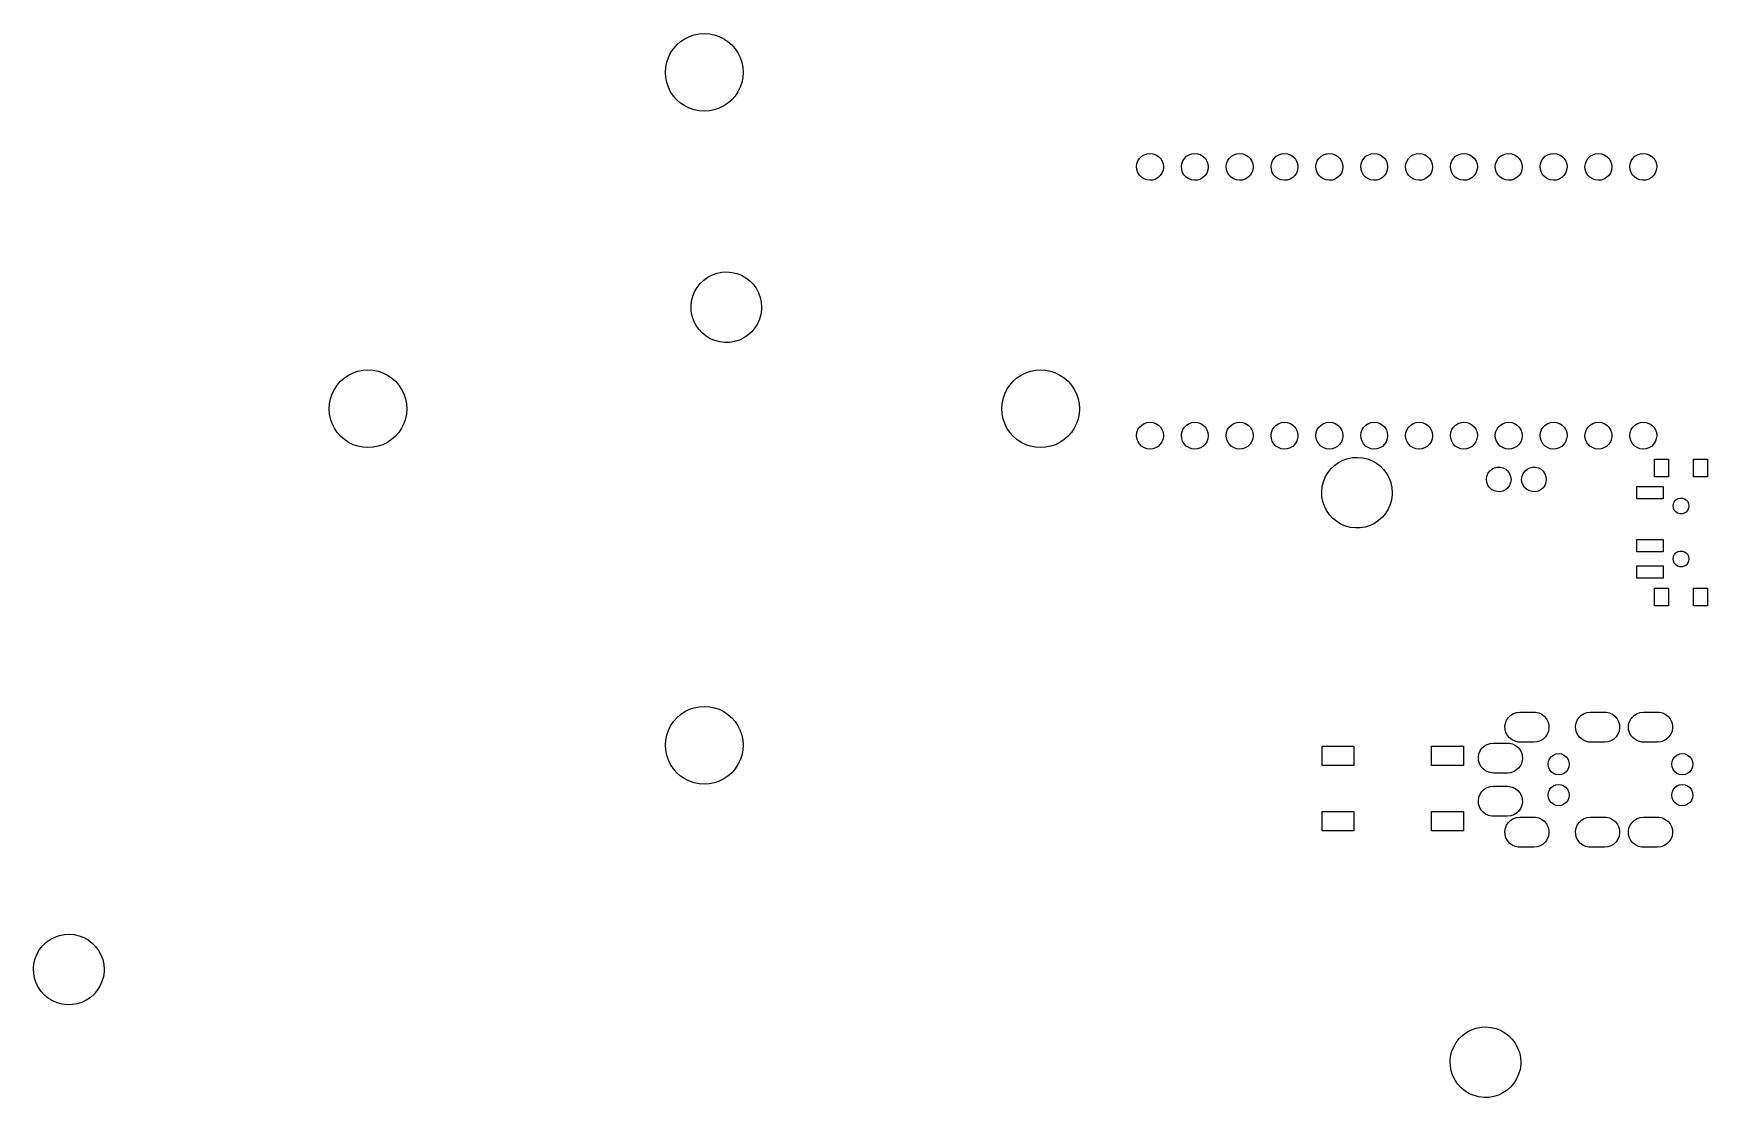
# Model space of a CAD drawing. Extents: x 105.3 to 200.1, y -121.2 to -61.
import ezdxf

# ---------------------------------------------------------------- set-up
doc = ezdxf.new("R2010")
doc.units = 0
doc.layers.add('BLACK', color=7, linetype='CONTINUOUS')

msp = doc.modelspace()

# ---------------------------------------------------------------- linework, layer by layer
at = {"layer": 'BLACK', "linetype": 'CONTINUOUS'}
for p, q in [((141.719, -61.6444), (141.936, -61.4546)), ((141.936, -61.4546), (142.175, -61.2947)), ((142.175, -61.2947), (142.433, -61.1675)), ((142.433, -61.1675), (142.706, -61.075)), ((142.706, -61.075), (142.988, -61.0188)), ((142.988, -61.0188), (143.275, -61)), ((143.275, -61), (143.562, -61.0188)), ((143.562, -61.0188), (143.844, -61.075)), ((143.844, -61.075), (144.117, -61.1675)), ((144.117, -61.1675), (144.375, -61.2947)), ((144.375, -61.2947), (144.614, -61.4546)), ((144.614, -61.4546), (144.831, -61.6444)), ((141.15, -62.6306), (141.242, -62.3581)), ((141.242, -62.3581), (141.37, -62.1)), ((141.37, -62.1), (141.53, -61.8607)), ((141.53, -61.8607), (141.719, -61.6444)), ((144.831, -61.6444), (145.02, -61.8607)), ((145.02, -61.8607), (145.18, -62.1)), ((145.18, -62.1), (145.308, -62.3581)), ((145.308, -62.3581), (145.4, -62.6306)), ((141.075, -63.2), (141.094, -62.9128)), ((141.094, -63.4872), (141.075, -63.2)), ((141.094, -62.9128), (141.15, -62.6306)), ((141.15, -63.7694), (141.094, -63.4872)), ((145.4, -62.6306), (145.456, -62.9128)), ((145.456, -63.4872), (145.4, -63.7694)), ((145.456, -62.9128), (145.475, -63.2)), ((145.475, -63.2), (145.456, -63.4872)), ((141.242, -64.0419), (141.15, -63.7694)), ((141.37, -64.3), (141.242, -64.0419)), ((141.53, -64.5393), (141.37, -64.3)), ((145.18, -64.3), (145.02, -64.5393)), ((145.308, -64.0419), (145.18, -64.3)), ((145.4, -63.7694), (145.308, -64.0419)), ((141.719, -64.7556), (141.53, -64.5393)), ((141.936, -64.9454), (141.719, -64.7556)), ((142.175, -65.1053), (141.936, -64.9454)), ((142.433, -65.2325), (142.175, -65.1053)), ((142.706, -65.325), (142.433, -65.2325)), ((142.988, -65.3812), (142.706, -65.325)), ((143.275, -65.4), (142.988, -65.3812)), ((143.562, -65.3812), (143.275, -65.4)), ((143.844, -65.325), (143.562, -65.3812)), ((144.117, -65.2325), (143.844, -65.325)), ((144.375, -65.1053), (144.117, -65.2325)), ((144.614, -64.9454), (144.375, -65.1053)), ((144.831, -64.7556), (144.614, -64.9454)), ((145.02, -64.5393), (144.831, -64.7556)), ((167.784, -68.3718), (167.842, -68.2121)), ((167.842, -68.2121), (167.934, -68.0693)), ((167.934, -68.0693), (168.055, -67.9505)), ((168.055, -67.9505), (168.2, -67.8615)), ((168.2, -67.8615), (168.361, -67.8067)), ((168.361, -67.8067), (168.53, -67.789)), ((168.53, -67.789), (168.698, -67.8091)), ((168.698, -67.8091), (168.858, -67.8661)), ((168.858, -67.8661), (169.002, -67.9571)), ((169.002, -67.9571), (169.121, -68.0776)), ((169.121, -68.0776), (169.211, -68.2217)), ((169.211, -68.2217), (169.267, -68.3821)), ((170.324, -68.3718), (170.382, -68.2121)), ((170.382, -68.2121), (170.474, -68.0693)), ((170.474, -68.0693), (170.595, -67.9505)), ((170.595, -67.9505), (170.74, -67.8615)), ((170.74, -67.8615), (170.901, -67.8067)), ((170.901, -67.8067), (171.07, -67.789)), ((171.07, -67.789), (171.238, -67.8091)), ((171.238, -67.8091), (171.398, -67.8661)), ((171.398, -67.8661), (171.542, -67.9571)), ((171.542, -67.9571), (171.661, -68.0776)), ((171.661, -68.0776), (171.751, -68.2217)), ((171.751, -68.2217), (171.807, -68.3821)), ((172.864, -68.3718), (172.922, -68.2121)), ((172.922, -68.2121), (173.014, -68.0693)), ((173.014, -68.0693), (173.135, -67.9505)), ((173.135, -67.9505), (173.28, -67.8615)), ((173.28, -67.8615), (173.441, -67.8067)), ((173.441, -67.8067), (173.61, -67.789)), ((173.61, -67.789), (173.778, -67.8091)), ((173.778, -67.8091), (173.938, -67.8661)), ((173.938, -67.8661), (174.082, -67.9571)), ((174.082, -67.9571), (174.201, -68.0776)), ((174.201, -68.0776), (174.291, -68.2217)), ((174.291, -68.2217), (174.347, -68.3821)), ((175.404, -68.3718), (175.462, -68.2121)), ((175.462, -68.2121), (175.554, -68.0693)), ((175.554, -68.0693), (175.675, -67.9505)), ((175.675, -67.9505), (175.82, -67.8615)), ((175.82, -67.8615), (175.981, -67.8067)), ((175.981, -67.8067), (176.15, -67.789)), ((176.15, -67.789), (176.318, -67.8091)), ((176.318, -67.8091), (176.478, -67.8661)), ((176.478, -67.8661), (176.622, -67.9571)), ((176.622, -67.9571), (176.741, -68.0776)), ((176.741, -68.0776), (176.831, -68.2217)), ((176.831, -68.2217), (176.887, -68.3821)), ((177.944, -68.3718), (178.002, -68.2121)), ((178.002, -68.2121), (178.094, -68.0693)), ((178.094, -68.0693), (178.215, -67.9505)), ((178.215, -67.9505), (178.36, -67.8615)), ((178.36, -67.8615), (178.521, -67.8067)), ((178.521, -67.8067), (178.69, -67.789)), ((178.69, -67.789), (178.858, -67.8091)), ((178.858, -67.8091), (179.018, -67.8661)), ((179.018, -67.8661), (179.162, -67.9571)), ((179.162, -67.9571), (179.281, -68.0776)), ((179.281, -68.0776), (179.371, -68.2217)), ((179.371, -68.2217), (179.427, -68.3821)), ((180.484, -68.3718), (180.542, -68.2121)), ((180.542, -68.2121), (180.634, -68.0693)), ((180.634, -68.0693), (180.755, -67.9505)), ((180.755, -67.9505), (180.9, -67.8615)), ((180.9, -67.8615), (181.061, -67.8067)), ((181.061, -67.8067), (181.23, -67.789)), ((181.23, -67.789), (181.398, -67.8091)), ((181.398, -67.8091), (181.558, -67.8661)), ((181.558, -67.8661), (181.702, -67.9571)), ((181.702, -67.9571), (181.821, -68.0776)), ((181.821, -68.0776), (181.911, -68.2217)), ((181.911, -68.2217), (181.967, -68.3821)), ((183.024, -68.3718), (183.082, -68.2121)), ((183.082, -68.2121), (183.174, -68.0693)), ((183.174, -68.0693), (183.295, -67.9505)), ((183.295, -67.9505), (183.44, -67.8615)), ((183.44, -67.8615), (183.601, -67.8067)), ((183.601, -67.8067), (183.77, -67.789)), ((183.77, -67.789), (183.938, -67.8091)), ((183.938, -67.8091), (184.098, -67.8661)), ((184.098, -67.8661), (184.242, -67.9571)), ((184.242, -67.9571), (184.361, -68.0776)), ((184.361, -68.0776), (184.451, -68.2217)), ((184.451, -68.2217), (184.507, -68.3821)), ((185.564, -68.3718), (185.622, -68.2121)), ((185.622, -68.2121), (185.714, -68.0693)), ((185.714, -68.0693), (185.835, -67.9505)), ((185.835, -67.9505), (185.98, -67.8615)), ((185.98, -67.8615), (186.141, -67.8067)), ((186.141, -67.8067), (186.31, -67.789)), ((186.31, -67.789), (186.478, -67.8091)), ((186.478, -67.8091), (186.638, -67.8661)), ((186.638, -67.8661), (186.782, -67.9571)), ((186.782, -67.9571), (186.901, -68.0776)), ((186.901, -68.0776), (186.991, -68.2217)), ((186.991, -68.2217), (187.047, -68.3821)), ((188.104, -68.3718), (188.162, -68.2121)), ((188.162, -68.2121), (188.254, -68.0693)), ((188.254, -68.0693), (188.375, -67.9505)), ((188.375, -67.9505), (188.52, -67.8615)), ((188.52, -67.8615), (188.681, -67.8067)), ((188.681, -67.8067), (188.85, -67.789)), ((188.85, -67.789), (189.018, -67.8091)), ((189.018, -67.8091), (189.178, -67.8661)), ((189.178, -67.8661), (189.322, -67.9571)), ((189.322, -67.9571), (189.441, -68.0776)), ((189.441, -68.0776), (189.531, -68.2217)), ((189.531, -68.2217), (189.587, -68.3821)), ((190.644, -68.3718), (190.702, -68.2121)), ((190.702, -68.2121), (190.794, -68.0693)), ((190.794, -68.0693), (190.915, -67.9505)), ((190.915, -67.9505), (191.06, -67.8615)), ((191.06, -67.8615), (191.221, -67.8067)), ((191.221, -67.8067), (191.39, -67.789)), ((191.39, -67.789), (191.558, -67.8091)), ((191.558, -67.8091), (191.718, -67.8661)), ((191.718, -67.8661), (191.862, -67.9571)), ((191.862, -67.9571), (191.981, -68.0776)), ((191.981, -68.0776), (192.071, -68.2217)), ((192.071, -68.2217), (192.127, -68.3821)), ((193.184, -68.3718), (193.242, -68.2121)), ((193.242, -68.2121), (193.334, -68.0693)), ((193.334, -68.0693), (193.455, -67.9505)), ((193.455, -67.9505), (193.6, -67.8615)), ((193.6, -67.8615), (193.761, -67.8067)), ((193.761, -67.8067), (193.93, -67.789)), ((193.93, -67.789), (194.098, -67.8091)), ((194.098, -67.8091), (194.258, -67.8661)), ((194.258, -67.8661), (194.402, -67.9571)), ((194.402, -67.9571), (194.521, -68.0776)), ((194.521, -68.0776), (194.611, -68.2217)), ((194.611, -68.2217), (194.667, -68.3821)), ((195.724, -68.3718), (195.782, -68.2121)), ((195.782, -68.2121), (195.874, -68.0693)), ((195.874, -68.0693), (195.995, -67.9505)), ((195.995, -67.9505), (196.14, -67.8615)), ((196.14, -67.8615), (196.301, -67.8067)), ((196.301, -67.8067), (196.47, -67.789)), ((196.47, -67.789), (196.638, -67.8091)), ((196.638, -67.8091), (196.798, -67.8661)), ((196.798, -67.8661), (196.942, -67.9571)), ((196.942, -67.9571), (197.061, -68.0776)), ((197.061, -68.0776), (197.151, -68.2217)), ((197.151, -68.2217), (197.207, -68.3821)), ((167.762, -68.5403), (167.784, -68.3718)), ((167.779, -68.7094), (167.762, -68.5403)), ((167.833, -68.8706), (167.779, -68.7094)), ((167.921, -69.0159), (167.833, -68.8706)), ((168.039, -69.1381), (167.921, -69.0159)), ((168.181, -69.2311), (168.039, -69.1381)), ((168.985, -69.1579), (168.839, -69.2449)), ((169.108, -69.0408), (168.985, -69.1579)), ((169.202, -68.8993), (169.108, -69.0408)), ((169.262, -68.7404), (169.202, -68.8993)), ((169.286, -68.5722), (169.262, -68.7404)), ((169.267, -68.3821), (169.286, -68.5509)), ((169.286, -68.5509), (169.286, -68.5722)), ((170.302, -68.5403), (170.324, -68.3718)), ((170.319, -68.7094), (170.302, -68.5403)), ((170.373, -68.8706), (170.319, -68.7094)), ((170.461, -69.0159), (170.373, -68.8706)), ((170.579, -69.1381), (170.461, -69.0159)), ((170.721, -69.2311), (170.579, -69.1381)), ((171.525, -69.1579), (171.379, -69.2449)), ((171.648, -69.0408), (171.525, -69.1579)), ((171.742, -68.8993), (171.648, -69.0408)), ((171.802, -68.7404), (171.742, -68.8993)), ((171.826, -68.5722), (171.802, -68.7404)), ((171.807, -68.3821), (171.826, -68.5509)), ((171.826, -68.5509), (171.826, -68.5722)), ((172.842, -68.5403), (172.864, -68.3718)), ((172.859, -68.7094), (172.842, -68.5403)), ((172.913, -68.8706), (172.859, -68.7094)), ((173.001, -69.0159), (172.913, -68.8706)), ((173.119, -69.1381), (173.001, -69.0159)), ((173.261, -69.2311), (173.119, -69.1381)), ((174.065, -69.1579), (173.919, -69.2449)), ((174.188, -69.0408), (174.065, -69.1579)), ((174.282, -68.8993), (174.188, -69.0408)), ((174.342, -68.7404), (174.282, -68.8993)), ((174.366, -68.5722), (174.342, -68.7404)), ((174.347, -68.3821), (174.366, -68.5509)), ((174.366, -68.5509), (174.366, -68.5722)), ((175.382, -68.5403), (175.404, -68.3718)), ((175.399, -68.7094), (175.382, -68.5403)), ((175.453, -68.8706), (175.399, -68.7094)), ((175.541, -69.0159), (175.453, -68.8706)), ((175.659, -69.1381), (175.541, -69.0159)), ((175.801, -69.2311), (175.659, -69.1381)), ((176.605, -69.1579), (176.459, -69.2449)), ((176.728, -69.0408), (176.605, -69.1579)), ((176.822, -68.8993), (176.728, -69.0408)), ((176.882, -68.7404), (176.822, -68.8993)), ((176.906, -68.5722), (176.882, -68.7404)), ((176.887, -68.3821), (176.906, -68.5509)), ((176.906, -68.5509), (176.906, -68.5722)), ((177.922, -68.5403), (177.944, -68.3718)), ((177.939, -68.7094), (177.922, -68.5403)), ((177.993, -68.8706), (177.939, -68.7094)), ((178.081, -69.0159), (177.993, -68.8706)), ((178.199, -69.1381), (178.081, -69.0159)), ((178.341, -69.2311), (178.199, -69.1381)), ((179.145, -69.1579), (178.999, -69.2449)), ((179.268, -69.0408), (179.145, -69.1579)), ((179.362, -68.8993), (179.268, -69.0408)), ((179.422, -68.7404), (179.362, -68.8993)), ((179.446, -68.5722), (179.422, -68.7404)), ((179.427, -68.3821), (179.446, -68.5509)), ((179.446, -68.5509), (179.446, -68.5722)), ((180.462, -68.5403), (180.484, -68.3718)), ((180.479, -68.7094), (180.462, -68.5403)), ((180.533, -68.8706), (180.479, -68.7094)), ((180.621, -69.0159), (180.533, -68.8706)), ((180.739, -69.1381), (180.621, -69.0159)), ((180.881, -69.2311), (180.739, -69.1381)), ((181.685, -69.1579), (181.539, -69.2449)), ((181.808, -69.0408), (181.685, -69.1579)), ((181.902, -68.8993), (181.808, -69.0408)), ((181.962, -68.7404), (181.902, -68.8993)), ((181.986, -68.5722), (181.962, -68.7404)), ((181.967, -68.3821), (181.986, -68.5509)), ((181.986, -68.5509), (181.986, -68.5722)), ((183.002, -68.5403), (183.024, -68.3718)), ((183.019, -68.7094), (183.002, -68.5403)), ((183.073, -68.8706), (183.019, -68.7094)), ((183.161, -69.0159), (183.073, -68.8706)), ((183.279, -69.1381), (183.161, -69.0159)), ((183.421, -69.2311), (183.279, -69.1381)), ((184.225, -69.1579), (184.079, -69.2449)), ((184.348, -69.0408), (184.225, -69.1579)), ((184.442, -68.8993), (184.348, -69.0408)), ((184.502, -68.7404), (184.442, -68.8993)), ((184.526, -68.5722), (184.502, -68.7404)), ((184.507, -68.3821), (184.526, -68.5509)), ((184.526, -68.5509), (184.526, -68.5722)), ((185.542, -68.5403), (185.564, -68.3718)), ((185.559, -68.7094), (185.542, -68.5403)), ((185.613, -68.8706), (185.559, -68.7094)), ((185.701, -69.0159), (185.613, -68.8706)), ((185.819, -69.1381), (185.701, -69.0159)), ((185.961, -69.2311), (185.819, -69.1381)), ((186.765, -69.1579), (186.619, -69.2449)), ((186.888, -69.0408), (186.765, -69.1579)), ((186.982, -68.8993), (186.888, -69.0408)), ((187.042, -68.7404), (186.982, -68.8993)), ((187.066, -68.5722), (187.042, -68.7404)), ((187.047, -68.3821), (187.066, -68.5509)), ((187.066, -68.5509), (187.066, -68.5722)), ((188.082, -68.5403), (188.104, -68.3718)), ((188.099, -68.7094), (188.082, -68.5403)), ((188.153, -68.8706), (188.099, -68.7094)), ((188.241, -69.0159), (188.153, -68.8706)), ((188.359, -69.1381), (188.241, -69.0159)), ((188.501, -69.2311), (188.359, -69.1381)), ((189.305, -69.1579), (189.159, -69.2449)), ((189.428, -69.0408), (189.305, -69.1579)), ((189.522, -68.8993), (189.428, -69.0408)), ((189.582, -68.7404), (189.522, -68.8993)), ((189.606, -68.5722), (189.582, -68.7404)), ((189.587, -68.3821), (189.606, -68.5509)), ((189.606, -68.5509), (189.606, -68.5722)), ((190.622, -68.5403), (190.644, -68.3718)), ((190.639, -68.7094), (190.622, -68.5403)), ((190.693, -68.8706), (190.639, -68.7094)), ((190.781, -69.0159), (190.693, -68.8706)), ((190.899, -69.1381), (190.781, -69.0159)), ((191.041, -69.2311), (190.899, -69.1381)), ((191.845, -69.1579), (191.699, -69.2449)), ((191.968, -69.0408), (191.845, -69.1579)), ((192.062, -68.8993), (191.968, -69.0408)), ((192.122, -68.7404), (192.062, -68.8993)), ((192.146, -68.5722), (192.122, -68.7404)), ((192.127, -68.3821), (192.146, -68.5509)), ((192.146, -68.5509), (192.146, -68.5722)), ((193.162, -68.5403), (193.184, -68.3718)), ((193.179, -68.7094), (193.162, -68.5403)), ((193.233, -68.8706), (193.179, -68.7094)), ((193.321, -69.0159), (193.233, -68.8706)), ((193.439, -69.1381), (193.321, -69.0159)), ((193.581, -69.2311), (193.439, -69.1381)), ((194.385, -69.1579), (194.239, -69.2449)), ((194.508, -69.0408), (194.385, -69.1579)), ((194.602, -68.8993), (194.508, -69.0408)), ((194.662, -68.7404), (194.602, -68.8993)), ((194.686, -68.5722), (194.662, -68.7404)), ((194.667, -68.3821), (194.686, -68.5509)), ((194.686, -68.5509), (194.686, -68.5722)), ((195.702, -68.5403), (195.724, -68.3718)), ((195.719, -68.7094), (195.702, -68.5403)), ((195.773, -68.8706), (195.719, -68.7094)), ((195.861, -69.0159), (195.773, -68.8706)), ((195.979, -69.1381), (195.861, -69.0159)), ((196.121, -69.2311), (195.979, -69.1381)), ((196.925, -69.1579), (196.779, -69.2449)), ((197.048, -69.0408), (196.925, -69.1579)), ((197.142, -68.8993), (197.048, -69.0408)), ((197.202, -68.7404), (197.142, -68.8993)), ((197.226, -68.5722), (197.202, -68.7404)), ((197.207, -68.3821), (197.226, -68.5509)), ((197.226, -68.5509), (197.226, -68.5722)), ((168.34, -69.2903), (168.181, -69.2311)), ((168.508, -69.3128), (168.34, -69.2903)), ((168.677, -69.2974), (168.508, -69.3128)), ((168.839, -69.2449), (168.677, -69.2974)), ((170.88, -69.2903), (170.721, -69.2311)), ((171.048, -69.3128), (170.88, -69.2903)), ((171.217, -69.2974), (171.048, -69.3128)), ((171.379, -69.2449), (171.217, -69.2974)), ((173.42, -69.2903), (173.261, -69.2311)), ((173.588, -69.3128), (173.42, -69.2903)), ((173.757, -69.2974), (173.588, -69.3128)), ((173.919, -69.2449), (173.757, -69.2974)), ((175.96, -69.2903), (175.801, -69.2311)), ((176.128, -69.3128), (175.96, -69.2903)), ((176.297, -69.2974), (176.128, -69.3128)), ((176.459, -69.2449), (176.297, -69.2974)), ((178.5, -69.2903), (178.341, -69.2311)), ((178.668, -69.3128), (178.5, -69.2903)), ((178.837, -69.2974), (178.668, -69.3128)), ((178.999, -69.2449), (178.837, -69.2974)), ((181.04, -69.2903), (180.881, -69.2311)), ((181.208, -69.3128), (181.04, -69.2903)), ((181.377, -69.2974), (181.208, -69.3128)), ((181.539, -69.2449), (181.377, -69.2974)), ((183.58, -69.2903), (183.421, -69.2311)), ((183.748, -69.3128), (183.58, -69.2903)), ((183.917, -69.2974), (183.748, -69.3128)), ((184.079, -69.2449), (183.917, -69.2974)), ((186.12, -69.2903), (185.961, -69.2311)), ((186.288, -69.3128), (186.12, -69.2903)), ((186.457, -69.2974), (186.288, -69.3128)), ((186.619, -69.2449), (186.457, -69.2974)), ((188.66, -69.2903), (188.501, -69.2311)), ((188.828, -69.3128), (188.66, -69.2903)), ((188.997, -69.2974), (188.828, -69.3128)), ((189.159, -69.2449), (188.997, -69.2974)), ((191.2, -69.2903), (191.041, -69.2311)), ((191.368, -69.3128), (191.2, -69.2903)), ((191.537, -69.2974), (191.368, -69.3128)), ((191.699, -69.2449), (191.537, -69.2974)), ((193.74, -69.2903), (193.581, -69.2311)), ((193.908, -69.3128), (193.74, -69.2903)), ((194.077, -69.2974), (193.908, -69.3128)), ((194.239, -69.2449), (194.077, -69.2974)), ((196.28, -69.2903), (196.121, -69.2311)), ((196.448, -69.3128), (196.28, -69.2903)), ((196.617, -69.2974), (196.448, -69.3128)), ((196.779, -69.2449), (196.617, -69.2974)), ((143.25, -74.959), (143.48, -74.7947)), ((143.48, -74.7947), (143.731, -74.6645)), ((143.731, -74.6645), (143.997, -74.5709)), ((143.997, -74.5709), (144.274, -74.5158)), ((144.274, -74.5158), (144.556, -74.5002)), ((144.556, -74.5002), (144.838, -74.5246)), ((144.838, -74.5246), (145.113, -74.5884)), ((145.113, -74.5884), (145.377, -74.6903)), ((145.377, -74.6903), (145.623, -74.8284)), ((145.623, -74.8284), (145.848, -74.9998)), ((142.623, -75.882), (142.729, -75.6201)), ((142.729, -75.6201), (142.871, -75.3758)), ((142.871, -75.3758), (143.046, -75.154)), ((143.046, -75.154), (143.25, -74.959)), ((145.848, -74.9998), (146.046, -75.2011)), ((146.046, -75.2011), (146.214, -75.4283)), ((146.214, -75.4283), (146.348, -75.677)), ((146.348, -75.677), (146.446, -75.942)), ((142.526, -76.4372), (142.555, -76.1561)), ((142.537, -76.7195), (142.526, -76.4372)), ((142.588, -76.9974), (142.537, -76.7195)), ((142.555, -76.1561), (142.623, -75.882)), ((146.446, -75.942), (146.505, -76.2182)), ((146.521, -76.6256), (146.483, -76.9056)), ((146.505, -76.2182), (146.525, -76.5)), ((146.525, -76.5), (146.521, -76.6256)), ((142.677, -77.2654), (142.588, -76.9974)), ((142.804, -77.5181), (142.677, -77.2654)), ((142.964, -77.7505), (142.804, -77.5181)), ((143.156, -77.9579), (142.964, -77.7505)), ((146.143, -77.6756), (145.961, -77.8918)), ((146.293, -77.4359), (146.143, -77.6756)), ((146.407, -77.1775), (146.293, -77.4359)), ((146.483, -76.9056), (146.407, -77.1775)), ((143.375, -78.1363), (143.156, -77.9579)), ((143.617, -78.282), (143.375, -78.1363)), ((143.877, -78.3922), (143.617, -78.282)), ((144.15, -78.4646), (143.877, -78.3922)), ((144.431, -78.4978), (144.15, -78.4646)), ((144.713, -78.4911), (144.431, -78.4978)), ((144.992, -78.4447), (144.713, -78.4911)), ((145.261, -78.3596), (144.992, -78.4447)), ((145.516, -78.2373), (145.261, -78.3596)), ((145.751, -78.0803), (145.516, -78.2373)), ((145.961, -77.8918), (145.751, -78.0803)), ((122.669, -80.6944), (122.886, -80.5046)), ((122.886, -80.5046), (123.125, -80.3447)), ((123.125, -80.3447), (123.383, -80.2175)), ((123.383, -80.2175), (123.656, -80.125)), ((123.656, -80.125), (123.938, -80.0688)), ((123.938, -80.0688), (124.225, -80.05)), ((124.225, -80.05), (124.512, -80.0688)), ((124.512, -80.0688), (124.794, -80.125)), ((124.794, -80.125), (125.067, -80.2175)), ((125.067, -80.2175), (125.325, -80.3447)), ((125.325, -80.3447), (125.564, -80.5046)), ((125.564, -80.5046), (125.781, -80.6944)), ((160.769, -80.6944), (160.986, -80.5046)), ((160.986, -80.5046), (161.225, -80.3447)), ((161.225, -80.3447), (161.483, -80.2175)), ((161.483, -80.2175), (161.756, -80.125)), ((161.756, -80.125), (162.038, -80.0688)), ((162.038, -80.0688), (162.325, -80.05)), ((162.325, -80.05), (162.612, -80.0688)), ((162.612, -80.0688), (162.894, -80.125)), ((162.894, -80.125), (163.167, -80.2175)), ((163.167, -80.2175), (163.425, -80.3447)), ((163.425, -80.3447), (163.664, -80.5046)), ((163.664, -80.5046), (163.881, -80.6944)), ((122.1, -81.6806), (122.192, -81.4081)), ((122.192, -81.4081), (122.32, -81.15)), ((122.32, -81.15), (122.48, -80.9107)), ((122.48, -80.9107), (122.669, -80.6944)), ((125.781, -80.6944), (125.97, -80.9107)), ((125.97, -80.9107), (126.13, -81.15)), ((126.13, -81.15), (126.258, -81.4081)), ((126.258, -81.4081), (126.35, -81.6806)), ((160.2, -81.6806), (160.292, -81.4081)), ((160.292, -81.4081), (160.42, -81.15)), ((160.42, -81.15), (160.58, -80.9107)), ((160.58, -80.9107), (160.769, -80.6944)), ((163.881, -80.6944), (164.07, -80.9107)), ((164.07, -80.9107), (164.23, -81.15)), ((164.23, -81.15), (164.358, -81.4081)), ((164.358, -81.4081), (164.45, -81.6806)), ((122.025, -82.25), (122.044, -81.9628)), ((122.044, -82.5372), (122.025, -82.25)), ((122.044, -81.9628), (122.1, -81.6806)), ((126.35, -81.6806), (126.406, -81.9628)), ((126.406, -81.9628), (126.425, -82.25)), ((126.425, -82.25), (126.406, -82.5372)), ((160.125, -82.25), (160.144, -81.9628)), ((160.144, -82.5372), (160.125, -82.25)), ((160.144, -81.9628), (160.2, -81.6806)), ((164.45, -81.6806), (164.506, -81.9628)), ((164.506, -81.9628), (164.525, -82.25)), ((164.525, -82.25), (164.506, -82.5372)), ((122.1, -82.8194), (122.044, -82.5372)), ((122.192, -83.0919), (122.1, -82.8194)), ((122.32, -83.35), (122.192, -83.0919)), ((122.48, -83.5893), (122.32, -83.35)), ((126.13, -83.35), (125.97, -83.5893)), ((126.258, -83.0919), (126.13, -83.35)), ((126.35, -82.8194), (126.258, -83.0919)), ((126.406, -82.5372), (126.35, -82.8194)), ((160.2, -82.8194), (160.144, -82.5372)), ((160.292, -83.0919), (160.2, -82.8194)), ((160.42, -83.35), (160.292, -83.0919)), ((160.58, -83.5893), (160.42, -83.35)), ((164.23, -83.35), (164.07, -83.5893)), ((164.358, -83.0919), (164.23, -83.35)), ((164.45, -82.8194), (164.358, -83.0919)), ((164.506, -82.5372), (164.45, -82.8194)), ((167.784, -83.5918), (167.842, -83.4321)), ((167.842, -83.4321), (167.934, -83.2893)), ((167.934, -83.2893), (168.055, -83.1705)), ((168.055, -83.1705), (168.2, -83.0815)), ((168.2, -83.0815), (168.361, -83.0267)), ((168.361, -83.0267), (168.53, -83.009)), ((168.53, -83.009), (168.698, -83.0291)), ((168.698, -83.0291), (168.858, -83.0861)), ((168.858, -83.0861), (169.002, -83.1771)), ((169.002, -83.1771), (169.121, -83.2976)), ((169.121, -83.2976), (169.211, -83.4417)), ((169.211, -83.4417), (169.267, -83.6021)), ((170.324, -83.5918), (170.382, -83.4321)), ((170.382, -83.4321), (170.474, -83.2893)), ((170.474, -83.2893), (170.595, -83.1705)), ((170.595, -83.1705), (170.74, -83.0815)), ((170.74, -83.0815), (170.901, -83.0267)), ((170.901, -83.0267), (171.07, -83.009)), ((171.07, -83.009), (171.238, -83.0291)), ((171.238, -83.0291), (171.398, -83.0861)), ((171.398, -83.0861), (171.542, -83.1771)), ((171.542, -83.1771), (171.661, -83.2976)), ((171.661, -83.2976), (171.751, -83.4417)), ((171.751, -83.4417), (171.807, -83.6021)), ((172.864, -83.5918), (172.922, -83.4321)), ((172.922, -83.4321), (173.014, -83.2893)), ((173.014, -83.2893), (173.135, -83.1705)), ((173.135, -83.1705), (173.28, -83.0815)), ((173.28, -83.0815), (173.441, -83.0267)), ((173.441, -83.0267), (173.61, -83.009)), ((173.61, -83.009), (173.778, -83.0291)), ((173.778, -83.0291), (173.938, -83.0861)), ((173.938, -83.0861), (174.082, -83.1771)), ((174.082, -83.1771), (174.201, -83.2976)), ((174.201, -83.2976), (174.291, -83.4417)), ((174.291, -83.4417), (174.347, -83.6021)), ((175.404, -83.5918), (175.462, -83.4321)), ((175.462, -83.4321), (175.554, -83.2893)), ((175.554, -83.2893), (175.675, -83.1705)), ((175.675, -83.1705), (175.82, -83.0815)), ((175.82, -83.0815), (175.981, -83.0267)), ((175.981, -83.0267), (176.15, -83.009)), ((176.15, -83.009), (176.318, -83.0291)), ((176.318, -83.0291), (176.478, -83.0861)), ((176.478, -83.0861), (176.622, -83.1771)), ((176.622, -83.1771), (176.741, -83.2976)), ((176.741, -83.2976), (176.831, -83.4417)), ((176.831, -83.4417), (176.887, -83.6021)), ((177.944, -83.5918), (178.002, -83.4321)), ((178.002, -83.4321), (178.094, -83.2893)), ((178.094, -83.2893), (178.215, -83.1705)), ((178.215, -83.1705), (178.36, -83.0815)), ((178.36, -83.0815), (178.521, -83.0267)), ((178.521, -83.0267), (178.69, -83.009)), ((178.69, -83.009), (178.858, -83.0291)), ((178.858, -83.0291), (179.018, -83.0861)), ((179.018, -83.0861), (179.162, -83.1771)), ((179.162, -83.1771), (179.281, -83.2976)), ((179.281, -83.2976), (179.371, -83.4417)), ((179.371, -83.4417), (179.427, -83.6021)), ((180.484, -83.5918), (180.542, -83.4321)), ((180.542, -83.4321), (180.634, -83.2893)), ((180.634, -83.2893), (180.755, -83.1705)), ((180.755, -83.1705), (180.9, -83.0815)), ((180.9, -83.0815), (181.061, -83.0267)), ((181.061, -83.0267), (181.23, -83.009)), ((181.23, -83.009), (181.398, -83.0291)), ((181.398, -83.0291), (181.558, -83.0861)), ((181.558, -83.0861), (181.702, -83.1771)), ((181.702, -83.1771), (181.821, -83.2976)), ((181.821, -83.2976), (181.911, -83.4417)), ((181.911, -83.4417), (181.967, -83.6021)), ((183.024, -83.5918), (183.082, -83.4321)), ((183.082, -83.4321), (183.174, -83.2893)), ((183.174, -83.2893), (183.295, -83.1705)), ((183.295, -83.1705), (183.44, -83.0815)), ((183.44, -83.0815), (183.601, -83.0267)), ((183.601, -83.0267), (183.77, -83.009)), ((183.77, -83.009), (183.938, -83.0291)), ((183.938, -83.0291), (184.098, -83.0861)), ((184.098, -83.0861), (184.242, -83.1771)), ((184.242, -83.1771), (184.361, -83.2976)), ((184.361, -83.2976), (184.451, -83.4417)), ((184.451, -83.4417), (184.507, -83.6021)), ((185.564, -83.5918), (185.622, -83.4321)), ((185.622, -83.4321), (185.714, -83.2893)), ((185.714, -83.2893), (185.835, -83.1705)), ((185.835, -83.1705), (185.98, -83.0815)), ((185.98, -83.0815), (186.141, -83.0267)), ((186.141, -83.0267), (186.31, -83.009)), ((186.31, -83.009), (186.478, -83.0291)), ((186.478, -83.0291), (186.638, -83.0861)), ((186.638, -83.0861), (186.782, -83.1771)), ((186.782, -83.1771), (186.901, -83.2976)), ((186.901, -83.2976), (186.991, -83.4417)), ((186.991, -83.4417), (187.047, -83.6021)), ((188.104, -83.5918), (188.162, -83.4321)), ((188.162, -83.4321), (188.254, -83.2893)), ((188.254, -83.2893), (188.375, -83.1705)), ((188.375, -83.1705), (188.52, -83.0815)), ((188.52, -83.0815), (188.681, -83.0267)), ((188.681, -83.0267), (188.85, -83.009)), ((188.85, -83.009), (189.018, -83.0291)), ((189.018, -83.0291), (189.178, -83.0861)), ((189.178, -83.0861), (189.322, -83.1771)), ((189.322, -83.1771), (189.441, -83.2976)), ((189.441, -83.2976), (189.531, -83.4417)), ((189.531, -83.4417), (189.587, -83.6021)), ((190.644, -83.5918), (190.702, -83.4321)), ((190.702, -83.4321), (190.794, -83.2893)), ((190.794, -83.2893), (190.915, -83.1705)), ((190.915, -83.1705), (191.06, -83.0815)), ((191.06, -83.0815), (191.221, -83.0267)), ((191.221, -83.0267), (191.39, -83.009)), ((191.39, -83.009), (191.558, -83.0291)), ((191.558, -83.0291), (191.718, -83.0861)), ((191.718, -83.0861), (191.862, -83.1771)), ((191.862, -83.1771), (191.981, -83.2976)), ((191.981, -83.2976), (192.071, -83.4417)), ((192.071, -83.4417), (192.127, -83.6021)), ((193.184, -83.5918), (193.242, -83.4321)), ((193.242, -83.4321), (193.334, -83.2893)), ((193.334, -83.2893), (193.455, -83.1705)), ((193.455, -83.1705), (193.6, -83.0815)), ((193.6, -83.0815), (193.761, -83.0267)), ((193.761, -83.0267), (193.93, -83.009)), ((193.93, -83.009), (194.098, -83.0291)), ((194.098, -83.0291), (194.258, -83.0861)), ((194.258, -83.0861), (194.402, -83.1771)), ((194.402, -83.1771), (194.521, -83.2976)), ((194.521, -83.2976), (194.611, -83.4417)), ((194.611, -83.4417), (194.667, -83.6021)), ((195.724, -83.5918), (195.782, -83.4321)), ((195.782, -83.4321), (195.874, -83.2893)), ((195.874, -83.2893), (195.995, -83.1705)), ((195.995, -83.1705), (196.14, -83.0815)), ((196.14, -83.0815), (196.301, -83.0267)), ((196.301, -83.0267), (196.47, -83.009)), ((196.47, -83.009), (196.638, -83.0291)), ((196.638, -83.0291), (196.798, -83.0861)), ((196.798, -83.0861), (196.942, -83.1771)), ((196.942, -83.1771), (197.061, -83.2976)), ((197.061, -83.2976), (197.151, -83.4417)), ((197.151, -83.4417), (197.207, -83.6021)), ((122.669, -83.8056), (122.48, -83.5893)), ((122.886, -83.9954), (122.669, -83.8056)), ((123.125, -84.1553), (122.886, -83.9954)), ((123.383, -84.2825), (123.125, -84.1553)), ((123.656, -84.375), (123.383, -84.2825)), ((123.938, -84.4312), (123.656, -84.375)), ((124.794, -84.375), (124.512, -84.4312)), ((125.067, -84.2825), (124.794, -84.375)), ((125.325, -84.1553), (125.067, -84.2825)), ((125.564, -83.9954), (125.325, -84.1553)), ((125.781, -83.8056), (125.564, -83.9954)), ((125.97, -83.5893), (125.781, -83.8056)), ((160.769, -83.8056), (160.58, -83.5893)), ((160.986, -83.9954), (160.769, -83.8056)), ((161.225, -84.1553), (160.986, -83.9954)), ((161.483, -84.2825), (161.225, -84.1553)), ((161.756, -84.375), (161.483, -84.2825)), ((162.038, -84.4312), (161.756, -84.375)), ((162.894, -84.375), (162.612, -84.4312)), ((163.167, -84.2825), (162.894, -84.375)), ((163.425, -84.1553), (163.167, -84.2825)), ((163.664, -83.9954), (163.425, -84.1553)), ((163.881, -83.8056), (163.664, -83.9954)), ((164.07, -83.5893), (163.881, -83.8056)), ((167.762, -83.7603), (167.784, -83.5918)), ((167.779, -83.9294), (167.762, -83.7603)), ((167.833, -84.0906), (167.779, -83.9294)), ((167.921, -84.2359), (167.833, -84.0906)), ((168.039, -84.3581), (167.921, -84.2359)), ((168.181, -84.4511), (168.039, -84.3581)), ((168.985, -84.3779), (168.839, -84.4649)), ((169.108, -84.2608), (168.985, -84.3779)), ((169.202, -84.1193), (169.108, -84.2608)), ((169.262, -83.9604), (169.202, -84.1193)), ((169.286, -83.7922), (169.262, -83.9604)), ((169.267, -83.6021), (169.286, -83.7709)), ((169.286, -83.7709), (169.286, -83.7922)), ((170.302, -83.7603), (170.324, -83.5918)), ((170.319, -83.9294), (170.302, -83.7603)), ((170.373, -84.0906), (170.319, -83.9294)), ((170.461, -84.2359), (170.373, -84.0906)), ((170.579, -84.3581), (170.461, -84.2359)), ((170.721, -84.4511), (170.579, -84.3581)), ((171.525, -84.3779), (171.379, -84.4649)), ((171.648, -84.2608), (171.525, -84.3779)), ((171.742, -84.1193), (171.648, -84.2608)), ((171.802, -83.9604), (171.742, -84.1193)), ((171.826, -83.7922), (171.802, -83.9604)), ((171.807, -83.6021), (171.826, -83.7709)), ((171.826, -83.7709), (171.826, -83.7922)), ((172.842, -83.7603), (172.864, -83.5918)), ((172.859, -83.9294), (172.842, -83.7603)), ((172.913, -84.0906), (172.859, -83.9294)), ((173.001, -84.2359), (172.913, -84.0906)), ((173.119, -84.3581), (173.001, -84.2359)), ((173.261, -84.4511), (173.119, -84.3581)), ((174.065, -84.3779), (173.919, -84.4649)), ((174.188, -84.2608), (174.065, -84.3779)), ((174.282, -84.1193), (174.188, -84.2608)), ((174.342, -83.9604), (174.282, -84.1193)), ((174.366, -83.7922), (174.342, -83.9604)), ((174.347, -83.6021), (174.366, -83.7709)), ((174.366, -83.7709), (174.366, -83.7922)), ((175.382, -83.7603), (175.404, -83.5918)), ((175.399, -83.9294), (175.382, -83.7603)), ((175.453, -84.0906), (175.399, -83.9294)), ((175.541, -84.2359), (175.453, -84.0906)), ((175.659, -84.3581), (175.541, -84.2359)), ((175.801, -84.4511), (175.659, -84.3581)), ((176.605, -84.3779), (176.459, -84.4649)), ((176.728, -84.2608), (176.605, -84.3779)), ((176.822, -84.1193), (176.728, -84.2608)), ((176.882, -83.9604), (176.822, -84.1193)), ((176.906, -83.7922), (176.882, -83.9604)), ((176.887, -83.6021), (176.906, -83.7709)), ((176.906, -83.7709), (176.906, -83.7922)), ((177.922, -83.7603), (177.944, -83.5918)), ((177.939, -83.9294), (177.922, -83.7603)), ((177.993, -84.0906), (177.939, -83.9294)), ((178.081, -84.2359), (177.993, -84.0906)), ((178.199, -84.3581), (178.081, -84.2359)), ((178.341, -84.4511), (178.199, -84.3581)), ((179.145, -84.3779), (178.999, -84.4649)), ((179.268, -84.2608), (179.145, -84.3779)), ((179.362, -84.1193), (179.268, -84.2608)), ((179.422, -83.9604), (179.362, -84.1193)), ((179.446, -83.7922), (179.422, -83.9604)), ((179.427, -83.6021), (179.446, -83.7709)), ((179.446, -83.7709), (179.446, -83.7922)), ((180.462, -83.7603), (180.484, -83.5918)), ((180.479, -83.9294), (180.462, -83.7603)), ((180.533, -84.0906), (180.479, -83.9294)), ((180.621, -84.2359), (180.533, -84.0906)), ((180.739, -84.3581), (180.621, -84.2359)), ((180.881, -84.4511), (180.739, -84.3581)), ((181.685, -84.3779), (181.539, -84.4649)), ((181.808, -84.2608), (181.685, -84.3779)), ((181.902, -84.1193), (181.808, -84.2608)), ((181.962, -83.9604), (181.902, -84.1193)), ((181.986, -83.7922), (181.962, -83.9604)), ((181.967, -83.6021), (181.986, -83.7709)), ((181.986, -83.7709), (181.986, -83.7922)), ((183.002, -83.7603), (183.024, -83.5918)), ((183.019, -83.9294), (183.002, -83.7603)), ((183.073, -84.0906), (183.019, -83.9294)), ((183.161, -84.2359), (183.073, -84.0906)), ((183.279, -84.3581), (183.161, -84.2359)), ((183.421, -84.4511), (183.279, -84.3581)), ((184.225, -84.3779), (184.079, -84.4649)), ((184.348, -84.2608), (184.225, -84.3779)), ((184.442, -84.1193), (184.348, -84.2608)), ((184.502, -83.9604), (184.442, -84.1193)), ((184.526, -83.7922), (184.502, -83.9604)), ((184.507, -83.6021), (184.526, -83.7709)), ((184.526, -83.7709), (184.526, -83.7922)), ((185.542, -83.7603), (185.564, -83.5918)), ((185.559, -83.9294), (185.542, -83.7603)), ((185.613, -84.0906), (185.559, -83.9294)), ((185.701, -84.2359), (185.613, -84.0906)), ((185.819, -84.3581), (185.701, -84.2359)), ((185.961, -84.4511), (185.819, -84.3581)), ((186.765, -84.3779), (186.619, -84.4649)), ((186.888, -84.2608), (186.765, -84.3779)), ((186.982, -84.1193), (186.888, -84.2608)), ((187.042, -83.9604), (186.982, -84.1193)), ((187.066, -83.7922), (187.042, -83.9604)), ((187.047, -83.6021), (187.066, -83.7709)), ((187.066, -83.7709), (187.066, -83.7922)), ((188.082, -83.7603), (188.104, -83.5918)), ((188.099, -83.9294), (188.082, -83.7603)), ((188.153, -84.0906), (188.099, -83.9294)), ((188.241, -84.2359), (188.153, -84.0906)), ((188.359, -84.3581), (188.241, -84.2359)), ((188.501, -84.4511), (188.359, -84.3581)), ((189.305, -84.3779), (189.159, -84.4649)), ((189.428, -84.2608), (189.305, -84.3779)), ((189.522, -84.1193), (189.428, -84.2608)), ((189.582, -83.9604), (189.522, -84.1193)), ((189.606, -83.7922), (189.582, -83.9604)), ((189.587, -83.6021), (189.606, -83.7709)), ((189.606, -83.7709), (189.606, -83.7922)), ((190.622, -83.7603), (190.644, -83.5918)), ((190.639, -83.9294), (190.622, -83.7603)), ((190.693, -84.0906), (190.639, -83.9294)), ((190.781, -84.2359), (190.693, -84.0906)), ((190.899, -84.3581), (190.781, -84.2359)), ((191.041, -84.4511), (190.899, -84.3581)), ((191.845, -84.3779), (191.699, -84.4649)), ((191.968, -84.2608), (191.845, -84.3779)), ((192.062, -84.1193), (191.968, -84.2608)), ((192.122, -83.9604), (192.062, -84.1193)), ((192.146, -83.7922), (192.122, -83.9604)), ((192.127, -83.6021), (192.146, -83.7709)), ((192.146, -83.7709), (192.146, -83.7922)), ((193.162, -83.7603), (193.184, -83.5918)), ((193.179, -83.9294), (193.162, -83.7603)), ((193.233, -84.0906), (193.179, -83.9294)), ((193.321, -84.2359), (193.233, -84.0906)), ((193.439, -84.3581), (193.321, -84.2359)), ((193.581, -84.4511), (193.439, -84.3581)), ((194.385, -84.3779), (194.239, -84.4649)), ((194.508, -84.2608), (194.385, -84.3779)), ((194.602, -84.1193), (194.508, -84.2608)), ((194.662, -83.9604), (194.602, -84.1193)), ((194.686, -83.7922), (194.662, -83.9604)), ((194.667, -83.6021), (194.686, -83.7709)), ((194.686, -83.7709), (194.686, -83.7922)), ((195.702, -83.7603), (195.724, -83.5918)), ((195.719, -83.9294), (195.702, -83.7603)), ((195.773, -84.0906), (195.719, -83.9294)), ((195.861, -84.2359), (195.773, -84.0906)), ((195.979, -84.3581), (195.861, -84.2359)), ((196.121, -84.4511), (195.979, -84.3581)), ((196.925, -84.3779), (196.779, -84.4649)), ((197.048, -84.2608), (196.925, -84.3779)), ((197.142, -84.1193), (197.048, -84.2608)), ((197.202, -83.9604), (197.142, -84.1193)), ((197.226, -83.7922), (197.202, -83.9604)), ((197.207, -83.6021), (197.226, -83.7709)), ((197.226, -83.7709), (197.226, -83.7922)), ((124.225, -84.45), (123.938, -84.4312)), ((124.512, -84.4312), (124.225, -84.45)), ((162.325, -84.45), (162.038, -84.4312)), ((162.612, -84.4312), (162.325, -84.45)), ((168.34, -84.5103), (168.181, -84.4511)), ((168.508, -84.5328), (168.34, -84.5103)), ((168.677, -84.5174), (168.508, -84.5328)), ((168.839, -84.4649), (168.677, -84.5174)), ((170.88, -84.5103), (170.721, -84.4511)), ((171.048, -84.5328), (170.88, -84.5103)), ((171.217, -84.5174), (171.048, -84.5328)), ((171.379, -84.4649), (171.217, -84.5174)), ((173.42, -84.5103), (173.261, -84.4511)), ((173.588, -84.5328), (173.42, -84.5103)), ((173.757, -84.5174), (173.588, -84.5328)), ((173.919, -84.4649), (173.757, -84.5174)), ((175.96, -84.5103), (175.801, -84.4511)), ((176.128, -84.5328), (175.96, -84.5103)), ((176.297, -84.5174), (176.128, -84.5328)), ((176.459, -84.4649), (176.297, -84.5174)), ((178.5, -84.5103), (178.341, -84.4511)), ((178.668, -84.5328), (178.5, -84.5103)), ((178.837, -84.5174), (178.668, -84.5328)), ((178.999, -84.4649), (178.837, -84.5174)), ((178.975, -85.459), (179.205, -85.2947)), ((179.205, -85.2947), (179.456, -85.1645)), ((179.456, -85.1645), (179.722, -85.0709)), ((179.722, -85.0709), (179.999, -85.0158)), ((179.999, -85.0158), (180.281, -85.0002)), ((180.281, -85.0002), (180.563, -85.0246)), ((180.563, -85.0246), (180.838, -85.0884)), ((180.838, -85.0884), (181.102, -85.1903)), ((181.04, -84.5103), (180.881, -84.4511)), ((181.208, -84.5328), (181.04, -84.5103)), ((181.102, -85.1903), (181.348, -85.3284)), ((181.377, -84.5174), (181.208, -84.5328)), ((181.348, -85.3284), (181.573, -85.4998)), ((181.539, -84.4649), (181.377, -84.5174)), ((183.58, -84.5103), (183.421, -84.4511)), ((183.748, -84.5328), (183.58, -84.5103)), ((183.917, -84.5174), (183.748, -84.5328)), ((184.079, -84.4649), (183.917, -84.5174)), ((186.12, -84.5103), (185.961, -84.4511)), ((186.288, -84.5328), (186.12, -84.5103)), ((186.457, -84.5174), (186.288, -84.5328)), ((186.619, -84.4649), (186.457, -84.5174)), ((188.66, -84.5103), (188.501, -84.4511)), ((188.828, -84.5328), (188.66, -84.5103)), ((188.997, -84.5174), (188.828, -84.5328)), ((189.159, -84.4649), (188.997, -84.5174)), ((191.2, -84.5103), (191.041, -84.4511)), ((191.368, -84.5328), (191.2, -84.5103)), ((191.537, -84.5174), (191.368, -84.5328)), ((191.699, -84.4649), (191.537, -84.5174)), ((193.74, -84.5103), (193.581, -84.4511)), ((193.908, -84.5328), (193.74, -84.5103)), ((194.077, -84.5174), (193.908, -84.5328)), ((194.239, -84.4649), (194.077, -84.5174)), ((196.28, -84.5103), (196.121, -84.4511)), ((196.448, -84.5328), (196.28, -84.5103)), ((196.617, -84.5174), (196.448, -84.5328)), ((196.779, -84.4649), (196.617, -84.5174)), ((197.095, -86.1), (197.095, -85.1)), ((197.095, -85.1), (197.895, -85.1)), ((197.895, -85.1), (197.895, -86.1)), ((199.305, -86.1), (199.305, -85.1)), ((199.305, -85.1), (200.105, -85.1)), ((200.105, -85.1), (200.105, -86.1)), ((178.348, -86.382), (178.454, -86.1201)), ((178.454, -86.1201), (178.596, -85.8758)), ((178.596, -85.8758), (178.771, -85.654)), ((178.771, -85.654), (178.975, -85.459)), ((181.573, -85.4998), (181.771, -85.7011)), ((181.771, -85.7011), (181.939, -85.9283)), ((181.939, -85.9283), (182.073, -86.177)), ((182.073, -86.177), (182.171, -86.442)), ((187.577, -86.2427), (187.598, -86.0763)), ((187.595, -86.4095), (187.577, -86.2427)), ((187.598, -86.0763), (187.659, -85.9199)), ((187.659, -85.9199), (187.756, -85.7826)), ((187.756, -85.7826), (187.882, -85.6723)), ((187.882, -85.6723), (188.032, -85.5953)), ((188.032, -85.5953), (188.195, -85.5561)), ((188.195, -85.5561), (188.363, -85.557)), ((188.363, -85.557), (188.525, -85.5979)), ((188.525, -85.5979), (188.674, -85.6764)), ((188.674, -85.6764), (188.799, -85.7881)), ((188.799, -85.7881), (188.894, -85.9264)), ((188.894, -85.9264), (188.953, -86.0834)), ((188.973, -86.2646), (188.95, -86.4308)), ((188.953, -86.0834), (188.973, -86.25)), ((188.973, -86.25), (188.973, -86.2646)), ((189.577, -86.2427), (189.598, -86.0763)), ((189.595, -86.4095), (189.577, -86.2427)), ((189.598, -86.0763), (189.659, -85.9199)), ((189.659, -85.9199), (189.756, -85.7826)), ((189.756, -85.7826), (189.882, -85.6723)), ((189.882, -85.6723), (190.032, -85.5953)), ((190.032, -85.5953), (190.195, -85.5561)), ((190.195, -85.5561), (190.363, -85.557)), ((190.363, -85.557), (190.525, -85.5979)), ((190.525, -85.5979), (190.674, -85.6764)), ((190.674, -85.6764), (190.799, -85.7881)), ((190.799, -85.7881), (190.894, -85.9264)), ((190.894, -85.9264), (190.953, -86.0834)), ((190.973, -86.2646), (190.95, -86.4308)), ((190.953, -86.0834), (190.973, -86.25)), ((190.973, -86.25), (190.973, -86.2646)), ((197.895, -86.1), (197.095, -86.1)), ((200.105, -86.1), (199.305, -86.1)), ((178.251, -86.9372), (178.28, -86.6561)), ((178.262, -87.2195), (178.251, -86.9372)), ((178.313, -87.4974), (178.262, -87.2195)), ((178.28, -86.6561), (178.348, -86.382)), ((182.171, -86.442), (182.23, -86.7182)), ((182.246, -87.1256), (182.208, -87.4056)), ((182.23, -86.7182), (182.25, -87)), ((182.25, -87), (182.246, -87.1256)), ((187.653, -86.5671), (187.595, -86.4095)), ((187.746, -86.7064), (187.653, -86.5671)), ((187.87, -86.8194), (187.746, -86.7064)), ((188.018, -86.8995), (187.87, -86.8194)), ((188.18, -86.942), (188.018, -86.8995)), ((188.348, -86.9447), (188.18, -86.942)), ((188.512, -86.9072), (188.348, -86.9447)), ((188.662, -86.8318), (188.512, -86.9072)), ((188.789, -86.7228), (188.662, -86.8318)), ((188.887, -86.5865), (188.789, -86.7228)), ((188.95, -86.4308), (188.887, -86.5865)), ((189.653, -86.5671), (189.595, -86.4095)), ((189.746, -86.7064), (189.653, -86.5671)), ((189.87, -86.8194), (189.746, -86.7064)), ((190.018, -86.8995), (189.87, -86.8194)), ((190.18, -86.942), (190.018, -86.8995)), ((190.348, -86.9447), (190.18, -86.942)), ((190.512, -86.9072), (190.348, -86.9447)), ((190.662, -86.8318), (190.512, -86.9072)), ((190.789, -86.7228), (190.662, -86.8318)), ((190.887, -86.5865), (190.789, -86.7228)), ((190.95, -86.4308), (190.887, -86.5865)), ((196.095, -87.35), (196.095, -86.65)), ((196.095, -86.65), (197.595, -86.65)), ((197.595, -86.65), (197.595, -87.35)), ((178.402, -87.7654), (178.313, -87.4974)), ((178.529, -88.0181), (178.402, -87.7654)), ((178.689, -88.2505), (178.529, -88.0181)), ((181.868, -88.1756), (181.686, -88.3918)), ((182.018, -87.9359), (181.868, -88.1756)), ((182.132, -87.6775), (182.018, -87.9359)), ((182.208, -87.4056), (182.132, -87.6775)), ((197.595, -87.35), (196.095, -87.35)), ((198.155, -87.7445), (198.175, -87.6184)), ((198.172, -87.871), (198.155, -87.7445)), ((198.223, -87.9878), (198.172, -87.871)), ((198.175, -87.6184), (198.229, -87.5029)), ((198.305, -88.0855), (198.223, -87.9878)), ((198.229, -87.5029), (198.313, -87.4073)), ((198.411, -88.1562), (198.305, -88.0855)), ((198.313, -87.4073), (198.421, -87.3392)), ((198.533, -88.1942), (198.411, -88.1562)), ((198.421, -87.3392), (198.544, -87.3042)), ((198.544, -87.3042), (198.672, -87.3049)), ((198.784, -88.163), (198.661, -88.1966)), ((198.672, -87.3049), (198.794, -87.3415)), ((198.892, -88.0962), (198.784, -88.163)), ((198.794, -87.3415), (198.901, -87.4109)), ((198.978, -88.0016), (198.892, -88.0962)), ((198.901, -87.4109), (198.984, -87.5076)), ((199.034, -87.8868), (198.978, -88.0016)), ((198.984, -87.5076), (199.037, -87.6237)), ((199.055, -87.761), (199.034, -87.8868)), ((199.037, -87.6237), (199.055, -87.75)), ((199.055, -87.75), (199.055, -87.761)), ((178.881, -88.4579), (178.689, -88.2505)), ((179.1, -88.6363), (178.881, -88.4579)), ((179.342, -88.782), (179.1, -88.6363)), ((179.602, -88.8922), (179.342, -88.782)), ((179.875, -88.9646), (179.602, -88.8922)), ((180.156, -88.9978), (179.875, -88.9646)), ((180.438, -88.9911), (180.156, -88.9978)), ((180.717, -88.9447), (180.438, -88.9911)), ((180.986, -88.8596), (180.717, -88.9447)), ((181.241, -88.7373), (180.986, -88.8596)), ((181.476, -88.5803), (181.241, -88.7373)), ((181.686, -88.3918), (181.476, -88.5803)), ((198.661, -88.1966), (198.533, -88.1942)), ((196.095, -90.35), (196.095, -89.65)), ((196.095, -89.65), (197.595, -89.65)), ((197.595, -89.65), (197.595, -90.35)), ((197.595, -90.35), (196.095, -90.35)), ((198.155, -90.7445), (198.175, -90.6184)), ((198.172, -90.871), (198.155, -90.7445)), ((198.223, -90.9878), (198.172, -90.871)), ((198.175, -90.6184), (198.229, -90.5029)), ((198.305, -91.0855), (198.223, -90.9878)), ((198.229, -90.5029), (198.313, -90.4073)), ((198.313, -90.4073), (198.421, -90.3392)), ((198.421, -90.3392), (198.544, -90.3042)), ((198.544, -90.3042), (198.672, -90.3049)), ((198.672, -90.3049), (198.794, -90.3415)), ((198.794, -90.3415), (198.901, -90.4109)), ((198.978, -91.0016), (198.892, -91.0962)), ((198.901, -90.4109), (198.984, -90.5076)), ((199.034, -90.8868), (198.978, -91.0016)), ((198.984, -90.5076), (199.037, -90.6237)), ((199.055, -90.761), (199.034, -90.8868)), ((199.037, -90.6237), (199.055, -90.75)), ((199.055, -90.75), (199.055, -90.761)), ((196.095, -91.85), (196.095, -91.15)), ((196.095, -91.15), (197.595, -91.15)), ((197.595, -91.85), (196.095, -91.85)), ((197.595, -91.15), (197.595, -91.85)), ((198.411, -91.1562), (198.305, -91.0855)), ((198.533, -91.1942), (198.411, -91.1562)), ((198.661, -91.1966), (198.533, -91.1942)), ((198.784, -91.163), (198.661, -91.1966)), ((198.892, -91.0962), (198.784, -91.163)), ((197.095, -93.4), (197.095, -92.4)), ((197.095, -92.4), (197.895, -92.4)), ((197.895, -92.4), (197.895, -93.4)), ((199.305, -93.4), (199.305, -92.4)), ((199.305, -92.4), (200.105, -92.4)), ((200.105, -92.4), (200.105, -93.4)), ((197.895, -93.4), (197.095, -93.4)), ((200.105, -93.4), (199.305, -93.4)), ((141.719, -99.7444), (141.936, -99.5546)), ((141.936, -99.5546), (142.175, -99.3947)), ((142.175, -99.3947), (142.433, -99.2675)), ((142.433, -99.2675), (142.706, -99.175)), ((142.706, -99.175), (142.988, -99.1188)), ((142.988, -99.1188), (143.275, -99.1)), ((143.275, -99.1), (143.562, -99.1188)), ((143.562, -99.1188), (143.844, -99.175)), ((143.844, -99.175), (144.117, -99.2675)), ((144.117, -99.2675), (144.375, -99.3947)), ((144.375, -99.3947), (144.614, -99.5546)), ((144.614, -99.5546), (144.831, -99.7444)), ((188.961, -99.598), (189.118, -99.5034)), ((189.118, -99.5034), (189.292, -99.4448)), ((189.292, -99.4448), (189.475, -99.425)), ((189.475, -99.425), (190.275, -99.425)), ((190.275, -99.425), (190.37, -99.4303)), ((190.37, -99.4303), (190.549, -99.4703)), ((190.549, -99.4703), (190.715, -99.5479)), ((190.715, -99.5479), (190.861, -99.6595)), ((192.961, -99.598), (193.118, -99.5034)), ((193.118, -99.5034), (193.292, -99.4448)), ((193.292, -99.4448), (193.475, -99.425)), ((193.475, -99.425), (194.275, -99.425)), ((194.275, -99.425), (194.37, -99.4303)), ((194.37, -99.4303), (194.549, -99.4703)), ((194.549, -99.4703), (194.715, -99.5479)), ((194.715, -99.5479), (194.861, -99.6595)), ((195.961, -99.598), (196.118, -99.5034)), ((196.118, -99.5034), (196.292, -99.4448)), ((196.292, -99.4448), (196.475, -99.425)), ((196.475, -99.425), (197.275, -99.425)), ((197.275, -99.425), (197.37, -99.4303)), ((197.37, -99.4303), (197.549, -99.4703)), ((197.549, -99.4703), (197.715, -99.5479)), ((197.715, -99.5479), (197.861, -99.6595)), ((141.15, -100.731), (141.242, -100.458)), ((141.242, -100.458), (141.37, -100.2)), ((141.37, -100.2), (141.53, -99.9607)), ((141.53, -99.9607), (141.719, -99.7444)), ((144.831, -99.7444), (145.02, -99.9607)), ((145.02, -99.9607), (145.18, -100.2)), ((145.18, -100.2), (145.308, -100.458)), ((145.308, -100.458), (145.4, -100.731)), ((188.626, -100.228), (188.656, -100.046)), ((188.636, -100.411), (188.626, -100.228)), ((188.685, -100.588), (188.636, -100.411)), ((188.656, -100.046), (188.724, -99.876)), ((188.724, -99.876), (188.828, -99.7241)), ((188.828, -99.7241), (188.961, -99.598)), ((190.861, -99.6595), (190.98, -99.7997)), ((190.98, -99.7997), (191.065, -99.9621)), ((191.094, -100.504), (191.026, -100.674)), ((191.065, -99.9621), (191.114, -100.139)), ((191.124, -100.322), (191.094, -100.504)), ((191.114, -100.139), (191.124, -100.322)), ((192.626, -100.228), (192.656, -100.046)), ((192.636, -100.411), (192.626, -100.228)), ((192.685, -100.588), (192.636, -100.411)), ((192.656, -100.046), (192.724, -99.876)), ((192.724, -99.876), (192.828, -99.7241)), ((192.828, -99.7241), (192.961, -99.598)), ((194.861, -99.6595), (194.98, -99.7997)), ((194.98, -99.7997), (195.065, -99.9621)), ((195.094, -100.504), (195.026, -100.674)), ((195.065, -99.9621), (195.114, -100.139)), ((195.124, -100.322), (195.094, -100.504)), ((195.114, -100.139), (195.124, -100.322)), ((195.626, -100.228), (195.656, -100.046)), ((195.636, -100.411), (195.626, -100.228)), ((195.685, -100.588), (195.636, -100.411)), ((195.656, -100.046), (195.724, -99.876)), ((195.724, -99.876), (195.828, -99.7241)), ((195.828, -99.7241), (195.961, -99.598)), ((197.861, -99.6595), (197.98, -99.7997)), ((197.98, -99.7997), (198.065, -99.9621)), ((198.094, -100.504), (198.026, -100.674)), ((198.065, -99.9621), (198.114, -100.139)), ((198.124, -100.322), (198.094, -100.504)), ((198.114, -100.139), (198.124, -100.322)), ((141.075, -101.3), (141.094, -101.013)), ((141.094, -101.587), (141.075, -101.3)), ((141.094, -101.013), (141.15, -100.731)), ((145.4, -100.731), (145.456, -101.013)), ((145.456, -101.013), (145.475, -101.3)), ((145.475, -101.3), (145.456, -101.587)), ((178.275, -102.45), (178.275, -101.35)), ((178.275, -101.35), (180.075, -101.35)), ((180.075, -101.35), (180.075, -102.45)), ((184.475, -102.45), (184.475, -101.35)), ((184.475, -101.35), (186.275, -101.35)), ((186.275, -101.35), (186.275, -102.45)), ((187.328, -101.474), (187.461, -101.348)), ((187.461, -101.348), (187.618, -101.253)), ((187.618, -101.253), (187.792, -101.195)), ((187.792, -101.195), (187.975, -101.175)), ((187.975, -101.175), (188.775, -101.175)), ((188.77, -100.75), (188.685, -100.588)), ((188.889, -100.891), (188.77, -100.75)), ((188.775, -101.175), (188.87, -101.18)), ((188.87, -101.18), (189.049, -101.22)), ((189.035, -101.002), (188.889, -100.891)), ((189.201, -101.08), (189.035, -101.002)), ((189.049, -101.22), (189.215, -101.298)), ((189.38, -101.12), (189.201, -101.08)), ((189.215, -101.298), (189.361, -101.409)), ((189.361, -101.409), (189.48, -101.55)), ((189.475, -101.125), (189.38, -101.12)), ((190.275, -101.125), (189.475, -101.125)), ((190.458, -101.105), (190.275, -101.125)), ((190.632, -101.047), (190.458, -101.105)), ((190.789, -100.952), (190.632, -101.047)), ((190.922, -100.826), (190.789, -100.952)), ((191.026, -100.674), (190.922, -100.826)), ((192.77, -100.75), (192.685, -100.588)), ((192.889, -100.891), (192.77, -100.75)), ((193.035, -101.002), (192.889, -100.891)), ((193.201, -101.08), (193.035, -101.002)), ((193.38, -101.12), (193.201, -101.08)), ((193.475, -101.125), (193.38, -101.12)), ((194.275, -101.125), (193.475, -101.125)), ((194.458, -101.105), (194.275, -101.125)), ((194.632, -101.047), (194.458, -101.105)), ((194.789, -100.952), (194.632, -101.047)), ((194.922, -100.826), (194.789, -100.952)), ((195.026, -100.674), (194.922, -100.826)), ((195.77, -100.75), (195.685, -100.588)), ((195.889, -100.891), (195.77, -100.75)), ((196.035, -101.002), (195.889, -100.891)), ((196.201, -101.08), (196.035, -101.002)), ((196.38, -101.12), (196.201, -101.08)), ((196.475, -101.125), (196.38, -101.12)), ((197.275, -101.125), (196.475, -101.125)), ((197.458, -101.105), (197.275, -101.125)), ((197.632, -101.047), (197.458, -101.105)), ((197.789, -100.952), (197.632, -101.047)), ((197.922, -100.826), (197.789, -100.952)), ((198.026, -100.674), (197.922, -100.826)), ((141.15, -101.869), (141.094, -101.587)), ((141.242, -102.142), (141.15, -101.869)), ((141.37, -102.4), (141.242, -102.142)), ((141.53, -102.639), (141.37, -102.4)), ((145.18, -102.4), (145.02, -102.639)), ((145.308, -102.142), (145.18, -102.4)), ((145.4, -101.869), (145.308, -102.142)), ((145.456, -101.587), (145.4, -101.869)), ((187.126, -101.978), (187.156, -101.796)), ((187.136, -102.161), (187.126, -101.978)), ((187.185, -102.338), (187.136, -102.161)), ((187.156, -101.796), (187.224, -101.626)), ((187.27, -102.5), (187.185, -102.338)), ((187.224, -101.626), (187.328, -101.474)), ((189.48, -101.55), (189.565, -101.712)), ((189.594, -102.254), (189.526, -102.424)), ((189.565, -101.712), (189.614, -101.889)), ((189.624, -102.072), (189.594, -102.254)), ((189.614, -101.889), (189.624, -102.072)), ((191.075, -102.375), (191.095, -102.22)), ((191.095, -102.53), (191.075, -102.375)), ((191.095, -102.22), (191.155, -102.075)), ((191.155, -102.075), (191.251, -101.951)), ((191.251, -101.951), (191.375, -101.855)), ((191.375, -101.855), (191.52, -101.795)), ((191.52, -101.795), (191.675, -101.775)), ((191.675, -101.775), (191.83, -101.795)), ((191.83, -101.795), (191.975, -101.855)), ((191.975, -101.855), (192.099, -101.951)), ((192.099, -101.951), (192.195, -102.075)), ((192.195, -102.075), (192.255, -102.22)), ((192.255, -102.22), (192.275, -102.375)), ((192.275, -102.375), (192.255, -102.53)), ((198.075, -102.375), (198.095, -102.22)), ((198.095, -102.53), (198.075, -102.375)), ((198.095, -102.22), (198.155, -102.075)), ((198.155, -102.075), (198.251, -101.951)), ((198.251, -101.951), (198.375, -101.855)), ((198.375, -101.855), (198.52, -101.795)), ((198.52, -101.795), (198.675, -101.775)), ((198.675, -101.775), (198.83, -101.795)), ((198.83, -101.795), (198.975, -101.855)), ((198.975, -101.855), (199.099, -101.951)), ((199.099, -101.951), (199.195, -102.075)), ((199.195, -102.075), (199.255, -102.22)), ((199.255, -102.22), (199.275, -102.375)), ((199.275, -102.375), (199.255, -102.53)), ((141.719, -102.856), (141.53, -102.639)), ((141.936, -103.045), (141.719, -102.856)), ((142.175, -103.205), (141.936, -103.045)), ((142.433, -103.333), (142.175, -103.205)), ((142.706, -103.425), (142.433, -103.333)), ((144.117, -103.333), (143.844, -103.425)), ((144.375, -103.205), (144.117, -103.333)), ((144.614, -103.045), (144.375, -103.205)), ((144.831, -102.856), (144.614, -103.045)), ((145.02, -102.639), (144.831, -102.856)), ((180.075, -102.45), (178.275, -102.45)), ((186.275, -102.45), (184.475, -102.45)), ((187.389, -102.641), (187.27, -102.5)), ((187.535, -102.752), (187.389, -102.641)), ((187.701, -102.83), (187.535, -102.752)), ((187.88, -102.87), (187.701, -102.83)), ((187.975, -102.875), (187.88, -102.87)), ((188.775, -102.875), (187.975, -102.875)), ((188.958, -102.855), (188.775, -102.875)), ((189.132, -102.797), (188.958, -102.855)), ((189.289, -102.702), (189.132, -102.797)), ((189.422, -102.576), (189.289, -102.702)), ((189.526, -102.424), (189.422, -102.576)), ((191.155, -102.675), (191.095, -102.53)), ((191.251, -102.799), (191.155, -102.675)), ((191.375, -102.895), (191.251, -102.799)), ((191.52, -102.955), (191.375, -102.895)), ((191.675, -102.975), (191.52, -102.955)), ((191.83, -102.955), (191.675, -102.975)), ((191.975, -102.895), (191.83, -102.955)), ((192.099, -102.799), (191.975, -102.895)), ((192.195, -102.675), (192.099, -102.799)), ((192.255, -102.53), (192.195, -102.675)), ((198.155, -102.675), (198.095, -102.53)), ((198.251, -102.799), (198.155, -102.675)), ((198.375, -102.895), (198.251, -102.799)), ((198.52, -102.955), (198.375, -102.895)), ((198.675, -102.975), (198.52, -102.955)), ((198.83, -102.955), (198.675, -102.975)), ((198.975, -102.895), (198.83, -102.955)), ((199.099, -102.799), (198.975, -102.895)), ((199.195, -102.675), (199.099, -102.799)), ((199.255, -102.53), (199.195, -102.675)), ((142.988, -103.481), (142.706, -103.425)), ((143.275, -103.5), (142.988, -103.481)), ((143.562, -103.481), (143.275, -103.5)), ((143.844, -103.425), (143.562, -103.481)), ((187.126, -104.428), (187.156, -104.246)), ((187.156, -104.246), (187.224, -104.076)), ((187.224, -104.076), (187.328, -103.924)), ((187.328, -103.924), (187.461, -103.798)), ((187.461, -103.798), (187.618, -103.703)), ((187.618, -103.703), (187.792, -103.645)), ((187.792, -103.645), (187.975, -103.625)), ((187.975, -103.625), (188.775, -103.625)), ((188.775, -103.625), (188.87, -103.63)), ((188.87, -103.63), (189.049, -103.67)), ((189.049, -103.67), (189.215, -103.748)), ((189.215, -103.748), (189.361, -103.859)), ((189.361, -103.859), (189.48, -104)), ((189.48, -104), (189.565, -104.162)), ((189.565, -104.162), (189.614, -104.339)), ((191.075, -104.125), (191.095, -103.97)), ((191.095, -104.28), (191.075, -104.125)), ((191.095, -103.97), (191.155, -103.825)), ((191.155, -104.425), (191.095, -104.28)), ((191.155, -103.825), (191.251, -103.701)), ((191.251, -103.701), (191.375, -103.605)), ((191.375, -103.605), (191.52, -103.545)), ((191.52, -103.545), (191.675, -103.525)), ((191.675, -103.525), (191.83, -103.545)), ((191.83, -103.545), (191.975, -103.605)), ((191.975, -103.605), (192.099, -103.701)), ((192.099, -103.701), (192.195, -103.825)), ((192.195, -103.825), (192.255, -103.97)), ((192.255, -104.28), (192.195, -104.425)), ((192.255, -103.97), (192.275, -104.125)), ((192.275, -104.125), (192.255, -104.28)), ((198.075, -104.125), (198.095, -103.97)), ((198.095, -104.28), (198.075, -104.125)), ((198.095, -103.97), (198.155, -103.825)), ((198.155, -104.425), (198.095, -104.28)), ((198.155, -103.825), (198.251, -103.701)), ((198.251, -103.701), (198.375, -103.605)), ((198.375, -103.605), (198.52, -103.545)), ((198.52, -103.545), (198.675, -103.525)), ((198.675, -103.525), (198.83, -103.545)), ((198.83, -103.545), (198.975, -103.605)), ((198.975, -103.605), (199.099, -103.701)), ((199.099, -103.701), (199.195, -103.825)), ((199.195, -103.825), (199.255, -103.97)), ((199.255, -104.28), (199.195, -104.425)), ((199.255, -103.97), (199.275, -104.125)), ((199.275, -104.125), (199.255, -104.28)), ((178.275, -106.15), (178.275, -105.05)), ((178.275, -105.05), (180.075, -105.05)), ((180.075, -105.05), (180.075, -106.15)), ((184.475, -106.15), (184.475, -105.05)), ((184.475, -105.05), (186.275, -105.05)), ((186.275, -105.05), (186.275, -106.15)), ((187.136, -104.611), (187.126, -104.428)), ((187.185, -104.788), (187.136, -104.611)), ((187.27, -104.95), (187.185, -104.788)), ((187.389, -105.091), (187.27, -104.95)), ((187.535, -105.202), (187.389, -105.091)), ((187.701, -105.28), (187.535, -105.202)), ((189.132, -105.247), (188.958, -105.305)), ((189.289, -105.152), (189.132, -105.247)), ((189.422, -105.026), (189.289, -105.152)), ((189.526, -104.874), (189.422, -105.026)), ((189.594, -104.704), (189.526, -104.874)), ((189.624, -104.522), (189.594, -104.704)), ((189.614, -104.339), (189.624, -104.522)), ((191.251, -104.549), (191.155, -104.425)), ((191.375, -104.645), (191.251, -104.549)), ((191.52, -104.705), (191.375, -104.645)), ((191.675, -104.725), (191.52, -104.705)), ((191.83, -104.705), (191.675, -104.725)), ((191.975, -104.645), (191.83, -104.705)), ((192.099, -104.549), (191.975, -104.645)), ((192.195, -104.425), (192.099, -104.549)), ((198.251, -104.549), (198.155, -104.425)), ((198.375, -104.645), (198.251, -104.549)), ((198.52, -104.705), (198.375, -104.645)), ((198.675, -104.725), (198.52, -104.705)), ((198.83, -104.705), (198.675, -104.725)), ((198.975, -104.645), (198.83, -104.705)), ((199.099, -104.549), (198.975, -104.645)), ((199.195, -104.425), (199.099, -104.549)), ((180.075, -106.15), (178.275, -106.15)), ((186.275, -106.15), (184.475, -106.15)), ((187.88, -105.32), (187.701, -105.28)), ((187.975, -105.325), (187.88, -105.32)), ((188.775, -105.325), (187.975, -105.325)), ((188.626, -106.178), (188.656, -105.996)), ((188.636, -106.361), (188.626, -106.178)), ((188.656, -105.996), (188.724, -105.826)), ((188.724, -105.826), (188.828, -105.674)), ((188.958, -105.305), (188.775, -105.325)), ((188.828, -105.674), (188.961, -105.548)), ((188.961, -105.548), (189.118, -105.453)), ((189.118, -105.453), (189.292, -105.395)), ((189.292, -105.395), (189.475, -105.375)), ((189.475, -105.375), (190.275, -105.375)), ((190.275, -105.375), (190.37, -105.38)), ((190.37, -105.38), (190.549, -105.42)), ((190.549, -105.42), (190.715, -105.498)), ((190.715, -105.498), (190.861, -105.609)), ((190.861, -105.609), (190.98, -105.75)), ((190.98, -105.75), (191.065, -105.912)), ((191.065, -105.912), (191.114, -106.089)), ((191.114, -106.089), (191.124, -106.272)), ((192.626, -106.178), (192.656, -105.996)), ((192.636, -106.361), (192.626, -106.178)), ((192.656, -105.996), (192.724, -105.826)), ((192.724, -105.826), (192.828, -105.674)), ((192.828, -105.674), (192.961, -105.548)), ((192.961, -105.548), (193.118, -105.453)), ((193.118, -105.453), (193.292, -105.395)), ((193.292, -105.395), (193.475, -105.375)), ((193.475, -105.375), (194.275, -105.375)), ((194.275, -105.375), (194.37, -105.38)), ((194.37, -105.38), (194.549, -105.42)), ((194.549, -105.42), (194.715, -105.498)), ((194.715, -105.498), (194.861, -105.609)), ((194.861, -105.609), (194.98, -105.75)), ((194.98, -105.75), (195.065, -105.912)), ((195.065, -105.912), (195.114, -106.089)), ((195.114, -106.089), (195.124, -106.272)), ((195.626, -106.178), (195.656, -105.996)), ((195.636, -106.361), (195.626, -106.178)), ((195.656, -105.996), (195.724, -105.826)), ((195.724, -105.826), (195.828, -105.674)), ((195.828, -105.674), (195.961, -105.548)), ((195.961, -105.548), (196.118, -105.453)), ((196.118, -105.453), (196.292, -105.395)), ((196.292, -105.395), (196.475, -105.375)), ((196.475, -105.375), (197.275, -105.375)), ((197.275, -105.375), (197.37, -105.38)), ((197.37, -105.38), (197.549, -105.42)), ((197.549, -105.42), (197.715, -105.498)), ((197.715, -105.498), (197.861, -105.609)), ((197.861, -105.609), (197.98, -105.75)), ((197.98, -105.75), (198.065, -105.912)), ((198.065, -105.912), (198.114, -106.089)), ((198.114, -106.089), (198.124, -106.272)), ((188.685, -106.538), (188.636, -106.361)), ((188.77, -106.7), (188.685, -106.538)), ((188.889, -106.841), (188.77, -106.7)), ((189.035, -106.952), (188.889, -106.841)), ((189.201, -107.03), (189.035, -106.952)), ((189.38, -107.07), (189.201, -107.03)), ((189.475, -107.075), (189.38, -107.07)), ((190.275, -107.075), (189.475, -107.075)), ((190.458, -107.055), (190.275, -107.075)), ((190.632, -106.997), (190.458, -107.055)), ((190.789, -106.902), (190.632, -106.997)), ((190.922, -106.776), (190.789, -106.902)), ((191.026, -106.624), (190.922, -106.776)), ((191.094, -106.454), (191.026, -106.624)), ((191.124, -106.272), (191.094, -106.454)), ((192.685, -106.538), (192.636, -106.361)), ((192.77, -106.7), (192.685, -106.538)), ((192.889, -106.841), (192.77, -106.7)), ((193.035, -106.952), (192.889, -106.841)), ((193.201, -107.03), (193.035, -106.952)), ((193.38, -107.07), (193.201, -107.03)), ((193.475, -107.075), (193.38, -107.07)), ((194.275, -107.075), (193.475, -107.075)), ((194.458, -107.055), (194.275, -107.075)), ((194.632, -106.997), (194.458, -107.055)), ((194.789, -106.902), (194.632, -106.997)), ((194.922, -106.776), (194.789, -106.902)), ((195.026, -106.624), (194.922, -106.776)), ((195.094, -106.454), (195.026, -106.624)), ((195.124, -106.272), (195.094, -106.454)), ((195.685, -106.538), (195.636, -106.361)), ((195.77, -106.7), (195.685, -106.538)), ((195.889, -106.841), (195.77, -106.7)), ((196.035, -106.952), (195.889, -106.841)), ((196.201, -107.03), (196.035, -106.952)), ((196.38, -107.07), (196.201, -107.03)), ((196.475, -107.075), (196.38, -107.07)), ((197.275, -107.075), (196.475, -107.075)), ((197.458, -107.055), (197.275, -107.075)), ((197.632, -106.997), (197.458, -107.055)), ((197.789, -106.902), (197.632, -106.997)), ((197.922, -106.776), (197.789, -106.902)), ((198.026, -106.624), (197.922, -106.776)), ((198.094, -106.454), (198.026, -106.624)), ((198.124, -106.272), (198.094, -106.454)), ((105.621, -112.876), (105.796, -112.654)), ((105.796, -112.654), (106, -112.459)), ((106, -112.459), (106.23, -112.295)), ((106.23, -112.295), (106.481, -112.164)), ((106.481, -112.164), (106.747, -112.071)), ((106.747, -112.071), (107.024, -112.016)), ((107.024, -112.016), (107.306, -112)), ((107.306, -112), (107.588, -112.025)), ((107.588, -112.025), (107.863, -112.088)), ((107.863, -112.088), (108.127, -112.19)), ((108.127, -112.19), (108.373, -112.328)), ((108.373, -112.328), (108.598, -112.5)), ((108.598, -112.5), (108.796, -112.701)), ((108.796, -112.701), (108.964, -112.928)), ((105.276, -113.937), (105.305, -113.656)), ((105.305, -113.656), (105.373, -113.382)), ((105.373, -113.382), (105.479, -113.12)), ((105.479, -113.12), (105.621, -112.876)), ((108.964, -112.928), (109.098, -113.177)), ((109.098, -113.177), (109.196, -113.442)), ((109.196, -113.442), (109.255, -113.718)), ((109.255, -113.718), (109.275, -114)), ((105.287, -114.219), (105.276, -113.937)), ((105.338, -114.497), (105.287, -114.219)), ((105.427, -114.765), (105.338, -114.497)), ((109.157, -114.677), (109.043, -114.936)), ((109.233, -114.406), (109.157, -114.677)), ((109.271, -114.126), (109.233, -114.406)), ((109.275, -114), (109.271, -114.126)), ((105.554, -115.018), (105.427, -114.765)), ((105.714, -115.25), (105.554, -115.018)), ((105.906, -115.458), (105.714, -115.25)), ((106.125, -115.636), (105.906, -115.458)), ((106.367, -115.782), (106.125, -115.636)), ((108.501, -115.58), (108.266, -115.737)), ((108.711, -115.392), (108.501, -115.58)), ((108.893, -115.176), (108.711, -115.392)), ((109.043, -114.936), (108.893, -115.176)), ((106.627, -115.892), (106.367, -115.782)), ((106.9, -115.965), (106.627, -115.892)), ((107.181, -115.998), (106.9, -115.965)), ((107.463, -115.991), (107.181, -115.998)), ((107.742, -115.945), (107.463, -115.991)), ((108.011, -115.86), (107.742, -115.945)), ((108.266, -115.737), (108.011, -115.86)), ((186.25, -117.709), (186.48, -117.545)), ((186.48, -117.545), (186.731, -117.414)), ((186.731, -117.414), (186.997, -117.321)), ((186.997, -117.321), (187.274, -117.266)), ((187.274, -117.266), (187.556, -117.25)), ((187.556, -117.25), (187.838, -117.275)), ((187.838, -117.275), (188.113, -117.338)), ((188.113, -117.338), (188.377, -117.44)), ((188.377, -117.44), (188.623, -117.578)), ((188.623, -117.578), (188.848, -117.75)), ((185.623, -118.632), (185.729, -118.37)), ((185.729, -118.37), (185.871, -118.126)), ((185.871, -118.126), (186.046, -117.904)), ((186.046, -117.904), (186.25, -117.709)), ((188.848, -117.75), (189.046, -117.951)), ((189.046, -117.951), (189.214, -118.178)), ((189.214, -118.178), (189.348, -118.427)), ((189.348, -118.427), (189.446, -118.692)), ((185.526, -119.187), (185.555, -118.906)), ((185.537, -119.469), (185.526, -119.187)), ((185.588, -119.747), (185.537, -119.469)), ((185.555, -118.906), (185.623, -118.632)), ((189.446, -118.692), (189.505, -118.968)), ((189.521, -119.376), (189.483, -119.656)), ((189.505, -118.968), (189.525, -119.25)), ((189.525, -119.25), (189.521, -119.376)), ((185.677, -120.015), (185.588, -119.747)), ((185.804, -120.268), (185.677, -120.015)), ((185.964, -120.5), (185.804, -120.268)), ((189.143, -120.426), (188.961, -120.642)), ((189.293, -120.186), (189.143, -120.426)), ((189.407, -119.927), (189.293, -120.186)), ((189.483, -119.656), (189.407, -119.927)), ((186.156, -120.708), (185.964, -120.5)), ((186.375, -120.886), (186.156, -120.708)), ((186.617, -121.032), (186.375, -120.886)), ((186.877, -121.142), (186.617, -121.032)), ((187.15, -121.215), (186.877, -121.142)), ((187.431, -121.248), (187.15, -121.215)), ((187.713, -121.241), (187.431, -121.248)), ((187.992, -121.195), (187.713, -121.241)), ((188.261, -121.11), (187.992, -121.195)), ((188.516, -120.987), (188.261, -121.11)), ((188.751, -120.83), (188.516, -120.987)), ((188.961, -120.642), (188.751, -120.83))]:
    msp.add_line(p, q, dxfattribs=at)

doc.saveas('drawing.dxf')
